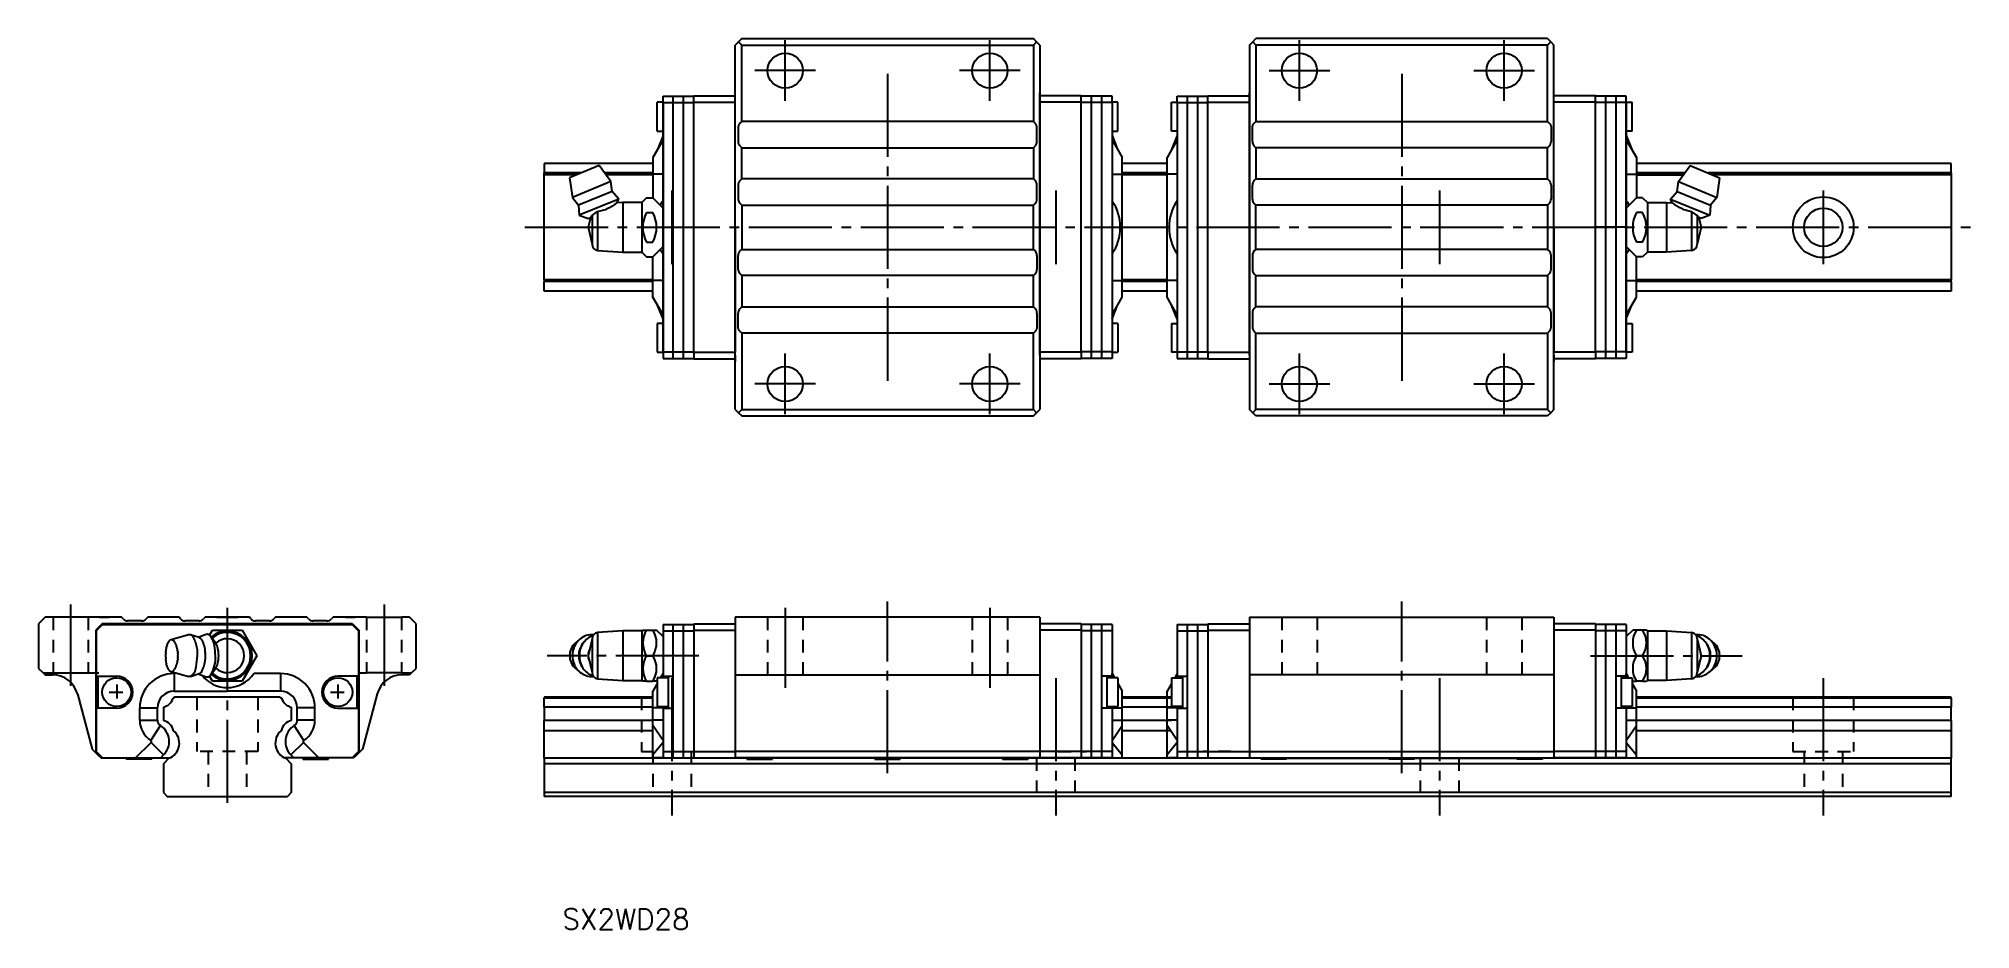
# Model space of a CAD drawing. Extents: x -26 to 276, y 1046 to 1185.
import ezdxf

# ---------------------------------------------------------------- set-up
doc = ezdxf.new("R2010")
doc.units = 0
doc.linetypes.add('CENTER', pattern=[17.5, 13, -1.5, 1.5, -1.5])
doc.linetypes.add('DASHED', pattern=[3.5, 2, -1.5])
doc.layers.get('0').update_dxf_attribs({"linetype": 'CONTINUOUS'})
doc.layers.add('CENTER', color=1, linetype='CENTER')
doc.styles.get("Standard").update_dxf_attribs({"font": 'txt.shx', "bigfont": '@extfont2.shx'})

msp = doc.modelspace()

# ---------------------------------------------------------------- texts
at = {"color": 7, "linetype": 'CONTINUOUS'}
msp.add_text('SX2WD28', height=3.2, dxfattribs=at).set_placement((55.63, 1046.04))

# ---------------------------------------------------------------- linework, layer by layer
at = {"color": 7, "linetype": 'CONTINUOUS'}
for p, q in [((83.16, 1184.84), (82.66, 1184.34)), ((82.66, 1127.34), (82.66, 1184.34)), ((83.66, 1185.34), (83.16, 1184.84)), ((83.66, 1184.34), (83.16, 1184.84)), ((83.66, 1185.34), (129.26, 1185.34)), ((83.66, 1172.39), (83.66, 1184.34)), ((83.66, 1184.34), (129.26, 1184.34)), ((129.76, 1184.84), (129.26, 1185.34)), ((129.76, 1184.84), (129.26, 1184.34)), ((129.26, 1184.34), (129.26, 1172.39)), ((130.26, 1184.34), (129.76, 1184.84)), ((130.26, 1184.34), (130.26, 1127.34)), ((163.06, 1184.34), (163.56, 1184.84)), ((163.06, 1184.34), (163.06, 1127.34)), ((163.56, 1184.84), (164.06, 1185.34)), ((163.56, 1184.84), (164.06, 1184.34)), ((209.66, 1185.34), (164.06, 1185.34)), ((164.06, 1184.34), (164.06, 1172.39)), ((209.66, 1184.34), (164.06, 1184.34)), ((209.66, 1185.34), (210.16, 1184.84)), ((209.66, 1184.34), (210.16, 1184.84)), ((209.66, 1172.39), (209.66, 1184.34)), ((210.16, 1184.84), (210.66, 1184.34)), ((210.66, 1127.34), (210.66, 1184.34)), ((70.46, 1170.89), (70.46, 1175.39)), ((71.36, 1175.39), (70.46, 1175.39)), ((71.36, 1176.34), (76.16, 1176.34)), ((71.36, 1175.34), (71.36, 1176.34)), ((71.36, 1175.34), (71.36, 1176.34)), ((71.36, 1176.34), (76.16, 1176.34)), ((71.36, 1155.84), (71.36, 1175.34)), ((71.36, 1175.34), (71.36, 1155.84)), ((71.36, 1175.34), (76.16, 1175.34)), ((71.36, 1175.34), (76.16, 1175.34)), ((72.96, 1135.34), (72.96, 1176.34)), ((74.56, 1135.34), (74.56, 1176.34)), ((76.16, 1176.39), (82.66, 1176.39)), ((76.16, 1175.39), (76.16, 1176.39)), ((76.16, 1136.29), (76.16, 1175.39)), ((76.16, 1175.39), (82.66, 1175.39)), ((82.66, 1175.84), (82.66, 1176.84)), ((82.66, 1175.39), (82.66, 1176.44)), ((82.66, 1135.84), (82.66, 1175.84)), ((82.66, 1155.84), (82.66, 1175.39)), ((82.66, 1155.84), (82.66, 1175.39)), ((130.26, 1175.84), (130.26, 1176.84)), ((130.26, 1176.44), (130.26, 1175.39)), ((136.76, 1176.39), (130.26, 1176.39)), ((130.26, 1135.84), (130.26, 1175.84)), ((136.76, 1175.39), (130.26, 1175.39)), ((130.26, 1155.84), (130.26, 1175.39)), ((130.26, 1175.39), (130.26, 1155.84)), ((136.76, 1175.39), (136.76, 1176.39)), ((141.56, 1176.34), (136.76, 1176.34)), ((136.76, 1136.29), (136.76, 1175.39)), ((141.56, 1175.34), (136.76, 1175.34)), ((138.36, 1135.34), (138.36, 1176.34)), ((139.96, 1135.34), (139.96, 1176.34)), ((141.56, 1175.34), (141.56, 1176.34)), ((142.46, 1175.39), (141.56, 1175.39)), ((141.56, 1175.34), (141.56, 1136.34)), ((142.46, 1170.89), (142.46, 1175.39)), ((150.86, 1170.89), (150.86, 1175.39)), ((150.86, 1175.39), (151.76, 1175.39)), ((151.76, 1175.34), (151.76, 1176.34)), ((151.76, 1176.34), (156.56, 1176.34)), ((151.76, 1175.34), (151.76, 1136.34)), ((151.76, 1175.34), (156.56, 1175.34)), ((153.36, 1135.34), (153.36, 1176.34)), ((154.96, 1135.34), (154.96, 1176.34)), ((156.56, 1176.39), (163.06, 1176.39)), ((156.56, 1175.39), (156.56, 1176.39)), ((156.56, 1136.29), (156.56, 1175.39)), ((156.56, 1175.39), (163.06, 1175.39)), ((163.06, 1175.84), (163.06, 1176.84)), ((163.06, 1176.44), (163.06, 1175.39)), ((163.06, 1135.84), (163.06, 1175.84)), ((163.06, 1155.84), (163.06, 1175.39)), ((163.06, 1175.39), (163.06, 1155.84)), ((210.66, 1175.84), (210.66, 1176.84)), ((210.66, 1175.39), (210.66, 1176.44)), ((217.16, 1176.39), (210.66, 1176.39)), ((210.66, 1135.84), (210.66, 1175.84)), ((217.16, 1175.39), (210.66, 1175.39)), ((210.66, 1155.84), (210.66, 1175.39)), ((210.66, 1155.84), (210.66, 1175.39)), ((217.16, 1175.39), (217.16, 1176.39)), ((221.96, 1176.34), (217.16, 1176.34)), ((221.96, 1176.34), (217.16, 1176.34)), ((217.16, 1136.29), (217.16, 1175.39)), ((221.96, 1175.34), (217.16, 1175.34)), ((221.96, 1175.34), (217.16, 1175.34)), ((218.76, 1135.34), (218.76, 1176.34)), ((220.36, 1135.34), (220.36, 1176.34)), ((221.96, 1175.34), (221.96, 1176.34)), ((221.96, 1175.34), (221.96, 1176.34)), ((221.96, 1175.39), (222.86, 1175.39)), ((221.96, 1155.84), (221.96, 1175.34)), ((221.96, 1175.34), (221.96, 1155.84)), ((222.86, 1170.89), (222.86, 1175.39)), ((83.2, 1171.86), (83.18, 1171.81)), ((83.23, 1171.9), (83.2, 1171.86)), ((83.25, 1171.94), (83.23, 1171.9)), ((83.28, 1171.99), (83.25, 1171.94)), ((83.3, 1172.03), (83.28, 1171.99)), ((83.34, 1172.06), (83.3, 1172.03)), ((83.37, 1172.1), (83.34, 1172.06)), ((83.4, 1172.14), (83.37, 1172.1)), ((83.66, 1172.39), (83.4, 1172.14)), ((129.26, 1172.39), (83.66, 1172.39)), ((129.52, 1172.14), (129.26, 1172.39)), ((129.55, 1172.1), (129.52, 1172.14)), ((129.58, 1172.06), (129.55, 1172.1)), ((129.61, 1172.03), (129.58, 1172.06)), ((129.64, 1171.99), (129.61, 1172.03)), ((129.67, 1171.94), (129.64, 1171.99)), ((129.69, 1171.9), (129.67, 1171.94)), ((129.71, 1171.86), (129.69, 1171.9)), ((129.73, 1171.81), (129.71, 1171.86)), ((163.58, 1171.81), (163.6, 1171.86)), ((163.6, 1171.86), (163.63, 1171.9)), ((163.63, 1171.9), (163.65, 1171.94)), ((163.65, 1171.94), (163.68, 1171.99)), ((163.68, 1171.99), (163.7, 1172.03)), ((163.7, 1172.03), (163.74, 1172.06)), ((163.74, 1172.06), (163.77, 1172.1)), ((163.77, 1172.1), (163.8, 1172.14)), ((163.8, 1172.14), (164.06, 1172.39)), ((164.06, 1172.39), (209.66, 1172.39)), ((209.66, 1172.39), (209.92, 1172.14)), ((209.92, 1172.14), (209.95, 1172.1)), ((209.95, 1172.1), (209.98, 1172.06)), ((209.98, 1172.06), (210.01, 1172.03)), ((210.01, 1172.03), (210.04, 1171.99)), ((210.04, 1171.99), (210.07, 1171.94)), ((210.07, 1171.94), (210.09, 1171.9)), ((210.09, 1171.9), (210.11, 1171.86)), ((210.11, 1171.86), (210.13, 1171.81)), ((71.36, 1169.54), (69.76, 1166.77)), ((71.36, 1169.54), (69.76, 1166.77)), ((70.46, 1170.89), (71.36, 1170.89)), ((71.36, 1170.18), (70.48, 1168.02)), ((71.36, 1170.18), (70.48, 1168.02)), ((83.12, 1171.58), (83.11, 1171.53)), ((83.11, 1171.53), (83.11, 1171.48)), ((83.11, 1171.48), (83.11, 1171.43)), ((83.11, 1171.43), (83.11, 1169.26)), ((83.13, 1171.62), (83.12, 1171.58)), ((83.14, 1171.67), (83.13, 1171.62)), ((83.15, 1171.72), (83.14, 1171.67)), ((83.17, 1171.77), (83.15, 1171.72)), ((83.18, 1171.81), (83.17, 1171.77)), ((129.75, 1171.77), (129.73, 1171.81)), ((129.76, 1171.72), (129.75, 1171.77)), ((129.78, 1171.67), (129.76, 1171.72)), ((129.79, 1171.62), (129.78, 1171.67)), ((129.8, 1171.58), (129.79, 1171.62)), ((129.8, 1171.53), (129.8, 1171.58)), ((129.81, 1171.48), (129.8, 1171.53)), ((129.81, 1171.43), (129.81, 1171.48)), ((129.81, 1169.26), (129.81, 1171.43)), ((141.56, 1170.89), (142.46, 1170.89)), ((141.56, 1170.18), (142.44, 1168.02)), ((141.56, 1169.54), (143.16, 1166.77)), ((151.76, 1169.54), (150.16, 1166.77)), ((151.76, 1170.89), (150.86, 1170.89)), ((151.76, 1170.18), (150.88, 1168.02)), ((163.51, 1171.53), (163.52, 1171.58)), ((163.51, 1171.48), (163.51, 1171.53)), ((163.51, 1171.43), (163.51, 1171.48)), ((163.51, 1169.26), (163.51, 1171.43)), ((163.52, 1171.58), (163.53, 1171.62)), ((163.53, 1171.62), (163.54, 1171.67)), ((163.54, 1171.67), (163.55, 1171.72)), ((163.55, 1171.72), (163.57, 1171.77)), ((163.57, 1171.77), (163.58, 1171.81)), ((210.13, 1171.81), (210.15, 1171.77)), ((210.15, 1171.77), (210.16, 1171.72)), ((210.16, 1171.72), (210.18, 1171.67)), ((210.18, 1171.67), (210.19, 1171.62)), ((210.19, 1171.62), (210.2, 1171.58)), ((210.2, 1171.58), (210.2, 1171.53)), ((210.2, 1171.53), (210.21, 1171.48)), ((210.21, 1171.48), (210.21, 1171.43)), ((210.21, 1171.43), (210.21, 1169.26)), ((222.86, 1170.89), (221.96, 1170.89)), ((221.96, 1170.18), (222.84, 1168.02)), ((221.96, 1170.18), (222.84, 1168.02)), ((221.96, 1169.54), (223.56, 1166.77)), ((221.96, 1169.54), (223.56, 1166.77)), ((69.76, 1165.84), (52.76, 1165.84)), ((52.76, 1165.84), (52.76, 1164.33)), ((69.76, 1166.77), (69.76, 1160.44)), ((83.4, 1168.55), (83.66, 1168.29)), ((83.66, 1168.29), (129.26, 1168.29)), ((83.66, 1163.39), (83.66, 1168.29)), ((129.26, 1168.29), (129.52, 1168.55)), ((129.26, 1168.29), (129.26, 1163.39)), ((143.16, 1144.91), (143.16, 1166.77)), ((150.16, 1165.84), (143.16, 1165.84)), ((150.16, 1144.91), (150.16, 1166.77)), ((164.06, 1168.29), (163.8, 1168.55)), ((164.06, 1168.29), (164.06, 1163.39)), ((209.66, 1168.29), (164.06, 1168.29)), ((209.92, 1168.55), (209.66, 1168.29)), ((209.66, 1163.39), (209.66, 1168.29)), ((223.56, 1166.77), (223.56, 1160.44)), ((272.76, 1165.84), (223.56, 1165.84)), ((272.76, 1164.33), (272.76, 1165.84)), ((52.76, 1164.04), (52.76, 1164.33)), ((58.58, 1164.33), (52.76, 1164.33)), ((52.76, 1147.64), (52.76, 1164.04)), ((57.89, 1164.04), (52.76, 1164.04)), ((61.37, 1165.49), (56.75, 1163.57)), ((56.75, 1163.57), (57.2, 1160.51)), ((63.22, 1163), (57.2, 1160.51)), ((63.22, 1163), (61.37, 1165.49)), ((68.58, 1164.33), (62.23, 1164.33)), ((69.76, 1164.33), (62.23, 1164.33)), ((67.89, 1164.04), (62.45, 1164.04)), ((69.76, 1164.04), (62.45, 1164.04)), ((63.4, 1161.46), (63.22, 1163)), ((71.36, 1164.17), (69.76, 1164.17)), ((71.36, 1164.17), (69.76, 1164.17)), ((83.66, 1163.39), (83.4, 1163.14)), ((129.26, 1163.39), (83.66, 1163.39)), ((129.52, 1163.14), (129.26, 1163.39)), ((141.56, 1164.17), (143.16, 1164.17)), ((150.16, 1164.33), (143.16, 1164.33)), ((150.16, 1164.04), (143.16, 1164.04)), ((151.76, 1164.17), (150.16, 1164.17)), ((163.8, 1163.14), (164.06, 1163.39)), ((164.06, 1163.39), (209.66, 1163.39)), ((209.66, 1163.39), (209.92, 1163.14)), ((221.96, 1164.17), (223.56, 1164.17)), ((221.96, 1164.17), (223.56, 1164.17)), ((223.56, 1164.33), (231.08, 1164.33)), ((231.08, 1164.33), (223.56, 1164.33)), ((223.56, 1164.04), (230.87, 1164.04)), ((230.87, 1164.04), (223.56, 1164.04)), ((229.91, 1161.46), (230.1, 1163)), ((230.1, 1163), (231.95, 1165.49)), ((230.1, 1163), (236.12, 1160.51)), ((231.95, 1165.49), (236.56, 1163.57)), ((272.76, 1164.33), (234.74, 1164.33)), ((272.76, 1164.04), (235.42, 1164.04)), ((236.56, 1163.57), (236.12, 1160.51)), ((272.76, 1164.33), (272.76, 1164.04)), ((272.76, 1164.04), (272.76, 1147.64)), ((57.2, 1160.51), (58.16, 1159.29)), ((63.4, 1161.46), (58.16, 1159.29)), ((64.44, 1160.26), (58.27, 1157.71)), ((64.44, 1160.26), (63.4, 1161.46)), ((64.16, 1159.67), (64.44, 1160.26)), ((68.8, 1160.46), (68.06, 1159.72)), ((68.8, 1160.46), (69.74, 1160.46)), ((71.36, 1158.84), (69.74, 1160.46)), ((83.11, 1162.43), (83.11, 1160.26)), ((129.81, 1160.26), (129.81, 1162.43)), ((163.51, 1160.26), (163.51, 1162.43)), ((210.21, 1162.43), (210.21, 1160.26)), ((221.96, 1158.84), (223.58, 1160.46)), ((224.51, 1160.46), (223.58, 1160.46)), ((224.51, 1160.46), (225.26, 1159.72)), ((228.87, 1160.26), (229.91, 1161.46)), ((228.87, 1160.26), (235.04, 1157.71)), ((229.15, 1159.67), (228.87, 1160.26)), ((229.91, 1161.46), (235.15, 1159.29)), ((236.12, 1160.51), (235.15, 1159.29)), ((58.16, 1159.29), (58.27, 1157.71)), ((58.27, 1157.71), (59.66, 1157.2)), ((59.66, 1157.2), (60.14, 1157.4)), ((60, 1157.34), (59.66, 1155.84)), ((60.14, 1157.4), (60.26, 1157.66)), ((60.26, 1157.66), (61.14, 1158.29)), ((60.26, 1157.66), (60.26, 1153.19)), ((61.14, 1158.29), (61.14, 1152.2)), ((65.06, 1159.72), (64.16, 1159.67)), ((64.16, 1159.67), (64.16, 1159.67)), ((64.16, 1159.67), (64.16, 1159.67)), ((65.06, 1159.72), (65.06, 1151.97)), ((68.06, 1159.72), (65.06, 1159.72)), ((68.06, 1159.72), (68.06, 1151.97)), ((68.8, 1158.15), (69.74, 1158.15)), ((83.4, 1159.55), (83.66, 1159.29)), ((83.66, 1159.29), (129.26, 1159.29)), ((83.66, 1159.29), (83.66, 1152.39)), ((83.66, 1157.49), (83.66, 1154.19)), ((129.26, 1159.29), (129.52, 1159.55)), ((129.26, 1152.39), (129.26, 1159.29)), ((129.26, 1154.19), (129.26, 1157.49)), ((164.06, 1159.29), (163.8, 1159.55)), ((209.66, 1159.29), (164.06, 1159.29)), ((164.06, 1152.39), (164.06, 1159.29)), ((164.06, 1154.19), (164.06, 1157.49)), ((209.92, 1159.55), (209.66, 1159.29)), ((209.66, 1159.29), (209.66, 1152.39)), ((209.66, 1157.49), (209.66, 1154.19)), ((224.51, 1158.15), (223.58, 1158.15)), ((225.26, 1159.72), (225.26, 1151.97)), ((225.26, 1159.72), (228.26, 1159.72)), ((228.26, 1159.72), (228.26, 1151.97)), ((228.26, 1159.72), (229.15, 1159.67)), ((229.15, 1159.67), (229.15, 1159.67)), ((229.15, 1159.67), (229.15, 1159.67)), ((232.18, 1158.29), (232.18, 1152.2)), ((233.06, 1157.66), (232.18, 1158.29)), ((233.06, 1157.66), (233.06, 1153.19)), ((233.18, 1157.4), (233.06, 1157.66)), ((233.66, 1157.2), (233.18, 1157.4)), ((233.32, 1157.34), (233.66, 1155.84)), ((235.04, 1157.71), (233.66, 1157.2)), ((235.15, 1159.29), (235.04, 1157.71)), ((59.66, 1155.84), (60.26, 1153.19)), ((71.36, 1136.34), (71.36, 1155.84)), ((71.36, 1155.84), (71.36, 1136.34)), ((71.36, 1155.84), (71.36, 1136.34)), ((71.36, 1155.84), (76.16, 1155.84)), ((82.66, 1155.84), (82.66, 1136.29)), ((82.66, 1136.29), (82.66, 1155.84)), ((130.26, 1155.84), (130.26, 1136.29)), ((130.26, 1155.84), (130.26, 1136.29)), ((143.16, 1155.84), (142.83, 1155.84)), ((150.16, 1155.84), (150.49, 1155.84)), ((163.06, 1155.84), (163.06, 1136.29)), ((163.06, 1155.84), (163.06, 1136.29)), ((210.66, 1155.84), (210.66, 1136.29)), ((210.66, 1136.29), (210.66, 1155.84)), ((221.96, 1155.84), (217.16, 1155.84)), ((221.96, 1136.34), (221.96, 1155.84)), ((221.96, 1155.84), (221.96, 1136.34)), ((221.96, 1155.84), (221.96, 1136.34)), ((233.66, 1155.84), (233.06, 1153.19)), ((61.14, 1152.2), (65.06, 1151.97)), ((65.06, 1151.97), (68.06, 1151.97)), ((68.06, 1151.97), (68.8, 1151.23)), ((68.8, 1153.53), (69.74, 1153.53)), ((68.8, 1151.23), (69.74, 1151.23)), ((69.74, 1151.23), (71.36, 1152.84)), ((69.76, 1144.91), (69.76, 1151.24)), ((83.11, 1149.26), (83.11, 1151.43)), ((83.4, 1152.14), (83.66, 1152.39)), ((83.66, 1152.39), (129.26, 1152.39)), ((129.26, 1152.39), (129.52, 1152.14)), ((129.81, 1151.43), (129.81, 1149.26)), ((163.51, 1151.43), (163.51, 1149.26)), ((164.06, 1152.39), (163.8, 1152.14)), ((209.66, 1152.39), (164.06, 1152.39)), ((209.92, 1152.14), (209.66, 1152.39)), ((210.21, 1149.26), (210.21, 1151.43)), ((223.58, 1151.23), (221.96, 1152.84)), ((223.56, 1144.91), (223.56, 1151.24)), ((224.51, 1153.53), (223.58, 1153.53)), ((224.51, 1151.23), (223.58, 1151.23)), ((225.26, 1151.97), (224.51, 1151.23)), ((228.26, 1151.97), (225.26, 1151.97)), ((232.18, 1152.2), (228.26, 1151.97)), ((83.66, 1148.29), (83.4, 1148.55)), ((129.26, 1148.29), (83.66, 1148.29)), ((83.66, 1148.29), (83.66, 1143.39)), ((129.52, 1148.55), (129.26, 1148.29)), ((129.26, 1143.39), (129.26, 1148.29)), ((163.8, 1148.55), (164.06, 1148.29)), ((164.06, 1148.29), (209.66, 1148.29)), ((164.06, 1143.39), (164.06, 1148.29)), ((209.66, 1148.29), (209.92, 1148.55)), ((209.66, 1148.29), (209.66, 1143.39)), ((69.76, 1147.64), (52.76, 1147.64)), ((52.76, 1147.64), (52.76, 1147.36)), ((69.76, 1147.36), (52.76, 1147.36)), ((52.76, 1145.84), (52.76, 1147.36)), ((69.76, 1145.84), (52.76, 1145.84)), ((71.36, 1147.51), (69.76, 1147.51)), ((71.36, 1147.51), (69.76, 1147.51)), ((71.36, 1147.51), (69.76, 1147.51)), ((71.36, 1142.14), (69.76, 1144.91)), ((71.36, 1142.14), (69.76, 1144.91)), ((71.36, 1142.14), (69.76, 1144.91)), ((141.56, 1147.51), (143.16, 1147.51)), ((141.56, 1142.14), (143.16, 1144.91)), ((150.16, 1147.64), (143.16, 1147.64)), ((150.16, 1147.36), (143.16, 1147.36)), ((150.16, 1145.84), (143.16, 1145.84)), ((151.76, 1147.51), (150.16, 1147.51)), ((151.76, 1142.14), (150.16, 1144.91)), ((221.96, 1147.51), (223.56, 1147.51)), ((221.96, 1147.51), (223.56, 1147.51)), ((221.96, 1147.51), (223.56, 1147.51)), ((221.96, 1142.14), (223.56, 1144.91)), ((221.96, 1142.14), (223.56, 1144.91)), ((221.96, 1142.14), (223.56, 1144.91)), ((272.76, 1147.64), (223.56, 1147.64)), ((272.76, 1147.36), (223.56, 1147.36)), ((272.76, 1145.84), (223.56, 1145.84)), ((272.76, 1147.36), (272.76, 1147.64)), ((272.76, 1147.36), (272.76, 1145.84)), ((71.36, 1141.51), (70.48, 1143.67)), ((71.36, 1141.51), (70.48, 1143.67)), ((71.36, 1141.51), (70.48, 1143.67)), ((83.11, 1140.26), (83.11, 1142.43)), ((83.4, 1143.14), (83.66, 1143.39)), ((83.66, 1143.39), (129.26, 1143.39)), ((129.26, 1143.39), (129.52, 1143.14)), ((129.81, 1142.43), (129.81, 1140.26)), ((141.56, 1141.51), (142.44, 1143.67)), ((151.76, 1141.51), (150.88, 1143.67)), ((163.51, 1142.43), (163.51, 1140.26)), ((164.06, 1143.39), (163.8, 1143.14)), ((209.66, 1143.39), (164.06, 1143.39)), ((209.92, 1143.14), (209.66, 1143.39)), ((210.21, 1140.26), (210.21, 1142.43)), ((221.96, 1141.51), (222.84, 1143.67)), ((221.96, 1141.51), (222.84, 1143.67)), ((221.96, 1141.51), (222.84, 1143.67)), ((71.36, 1140.79), (70.46, 1140.79)), ((70.46, 1140.79), (70.46, 1136.29)), ((83.11, 1140.21), (83.11, 1140.26)), ((83.11, 1140.16), (83.11, 1140.21)), ((83.12, 1140.11), (83.11, 1140.16)), ((83.13, 1140.06), (83.12, 1140.11)), ((83.14, 1140.02), (83.13, 1140.06)), ((83.15, 1139.97), (83.14, 1140.02)), ((83.17, 1139.92), (83.15, 1139.97)), ((83.18, 1139.88), (83.17, 1139.92)), ((83.2, 1139.83), (83.18, 1139.88)), ((83.23, 1139.79), (83.2, 1139.83)), ((83.25, 1139.74), (83.23, 1139.79)), ((83.28, 1139.7), (83.25, 1139.74)), ((83.3, 1139.66), (83.28, 1139.7)), ((83.34, 1139.62), (83.3, 1139.66)), ((83.37, 1139.59), (83.34, 1139.62)), ((83.4, 1139.55), (83.37, 1139.59)), ((83.66, 1139.29), (83.4, 1139.55)), ((129.26, 1139.29), (83.66, 1139.29)), ((83.66, 1139.29), (83.66, 1127.34)), ((129.52, 1139.55), (129.26, 1139.29)), ((129.26, 1127.34), (129.26, 1139.29)), ((129.55, 1139.59), (129.52, 1139.55)), ((129.58, 1139.62), (129.55, 1139.59)), ((129.61, 1139.66), (129.58, 1139.62)), ((129.64, 1139.7), (129.61, 1139.66)), ((129.67, 1139.74), (129.64, 1139.7)), ((129.69, 1139.79), (129.67, 1139.74)), ((129.71, 1139.83), (129.69, 1139.79)), ((129.73, 1139.88), (129.71, 1139.83)), ((129.75, 1139.92), (129.73, 1139.88)), ((129.76, 1139.97), (129.75, 1139.92)), ((129.78, 1140.02), (129.76, 1139.97)), ((129.79, 1140.06), (129.78, 1140.02)), ((129.8, 1140.11), (129.79, 1140.06)), ((129.81, 1140.21), (129.8, 1140.16)), ((129.8, 1140.16), (129.8, 1140.11)), ((129.81, 1140.26), (129.81, 1140.21)), ((142.46, 1140.79), (141.56, 1140.79)), ((142.46, 1140.79), (142.46, 1136.29)), ((150.86, 1140.79), (151.76, 1140.79)), ((150.86, 1140.79), (150.86, 1136.29)), ((163.51, 1140.26), (163.51, 1140.21)), ((163.51, 1140.21), (163.51, 1140.16)), ((163.51, 1140.16), (163.52, 1140.11)), ((163.52, 1140.11), (163.53, 1140.06)), ((163.53, 1140.06), (163.54, 1140.02)), ((163.54, 1140.02), (163.55, 1139.97)), ((163.55, 1139.97), (163.57, 1139.92)), ((163.57, 1139.92), (163.58, 1139.88)), ((163.58, 1139.88), (163.6, 1139.83)), ((163.6, 1139.83), (163.63, 1139.79)), ((163.63, 1139.79), (163.65, 1139.74)), ((163.65, 1139.74), (163.68, 1139.7)), ((163.68, 1139.7), (163.7, 1139.66)), ((163.7, 1139.66), (163.74, 1139.62)), ((163.74, 1139.62), (163.77, 1139.59)), ((163.77, 1139.59), (163.8, 1139.55)), ((163.8, 1139.55), (164.06, 1139.29)), ((164.06, 1139.29), (209.66, 1139.29)), ((164.06, 1127.34), (164.06, 1139.29)), ((209.66, 1139.29), (209.92, 1139.55)), ((209.66, 1139.29), (209.66, 1127.34)), ((209.92, 1139.55), (209.95, 1139.59)), ((209.95, 1139.59), (209.98, 1139.62)), ((209.98, 1139.62), (210.01, 1139.66)), ((210.01, 1139.66), (210.04, 1139.7)), ((210.04, 1139.7), (210.07, 1139.74)), ((210.07, 1139.74), (210.09, 1139.79)), ((210.09, 1139.79), (210.11, 1139.83)), ((210.11, 1139.83), (210.13, 1139.88)), ((210.13, 1139.88), (210.15, 1139.92)), ((210.15, 1139.92), (210.16, 1139.97)), ((210.16, 1139.97), (210.18, 1140.02)), ((210.18, 1140.02), (210.19, 1140.06)), ((210.19, 1140.06), (210.2, 1140.11)), ((210.2, 1140.16), (210.21, 1140.21)), ((210.2, 1140.11), (210.2, 1140.16)), ((210.21, 1140.21), (210.21, 1140.26)), ((221.96, 1140.79), (222.86, 1140.79)), ((222.86, 1140.79), (222.86, 1136.29)), ((70.46, 1136.29), (71.36, 1136.29)), ((71.36, 1136.34), (71.36, 1135.34)), ((71.36, 1136.34), (71.36, 1135.34)), ((71.36, 1136.34), (71.36, 1135.34)), ((71.36, 1136.34), (76.16, 1136.34)), ((71.36, 1136.34), (76.16, 1136.34)), ((71.36, 1136.34), (76.16, 1136.34)), ((76.16, 1136.29), (82.66, 1136.29)), ((76.16, 1136.29), (76.16, 1135.29)), ((82.66, 1135.24), (82.66, 1136.29)), ((82.66, 1135.84), (82.66, 1134.84)), ((136.76, 1136.29), (130.26, 1136.29)), ((130.26, 1136.29), (130.26, 1135.24)), ((130.26, 1135.84), (130.26, 1134.84)), ((141.56, 1136.34), (136.76, 1136.34)), ((136.76, 1136.29), (136.76, 1135.29)), ((141.56, 1136.34), (141.56, 1135.34)), ((141.56, 1136.29), (142.46, 1136.29)), ((151.76, 1136.29), (150.86, 1136.29)), ((151.76, 1136.34), (151.76, 1135.34)), ((151.76, 1136.34), (156.56, 1136.34)), ((156.56, 1136.29), (156.56, 1135.29)), ((156.56, 1136.29), (163.06, 1136.29)), ((163.06, 1136.29), (163.06, 1135.24)), ((163.06, 1135.84), (163.06, 1134.84)), ((217.16, 1136.29), (210.66, 1136.29)), ((210.66, 1135.24), (210.66, 1136.29)), ((210.66, 1135.84), (210.66, 1134.84)), ((221.96, 1136.34), (217.16, 1136.34)), ((221.96, 1136.34), (217.16, 1136.34)), ((221.96, 1136.34), (217.16, 1136.34)), ((217.16, 1136.29), (217.16, 1135.29)), ((221.96, 1136.34), (221.96, 1135.34)), ((221.96, 1136.34), (221.96, 1135.34)), ((221.96, 1136.34), (221.96, 1135.34)), ((222.86, 1136.29), (221.96, 1136.29)), ((71.36, 1135.34), (76.16, 1135.34)), ((71.36, 1135.34), (76.16, 1135.34)), ((71.36, 1135.34), (76.16, 1135.34)), ((76.16, 1135.29), (82.66, 1135.29)), ((136.76, 1135.29), (130.26, 1135.29)), ((141.56, 1135.34), (136.76, 1135.34)), ((151.76, 1135.34), (156.56, 1135.34)), ((156.56, 1135.29), (163.06, 1135.29)), ((217.16, 1135.29), (210.66, 1135.29)), ((221.96, 1135.34), (217.16, 1135.34)), ((221.96, 1135.34), (217.16, 1135.34)), ((221.96, 1135.34), (217.16, 1135.34)), ((82.66, 1127.34), (83.16, 1126.84)), ((83.66, 1127.34), (83.16, 1126.84)), ((83.16, 1126.84), (83.66, 1126.34)), ((83.66, 1127.34), (129.26, 1127.34)), ((129.76, 1126.84), (129.26, 1127.34)), ((129.26, 1126.34), (129.76, 1126.84)), ((129.76, 1126.84), (130.26, 1127.34)), ((163.56, 1126.84), (163.06, 1127.34)), ((163.56, 1126.84), (164.06, 1127.34)), ((164.06, 1126.34), (163.56, 1126.84)), ((209.66, 1127.34), (164.06, 1127.34)), ((209.66, 1127.34), (210.16, 1126.84)), ((210.16, 1126.84), (209.66, 1126.34)), ((210.66, 1127.34), (210.16, 1126.84)), ((83.66, 1126.34), (129.26, 1126.34)), ((209.66, 1126.34), (164.06, 1126.34)), ((-25.26, 1094.84), (-26.26, 1093.84)), ((-26.26, 1093.84), (-26.26, 1086.84)), ((-24.01, 1094.84), (-25.26, 1094.84)), ((-18.51, 1094.84), (-24.01, 1094.84)), ((-13.31, 1094.84), (-18.51, 1094.84)), ((-16.31, 1093.84), (-17.31, 1092.84)), ((-16.26, 1093.74), (-17.26, 1092.74)), ((-16.26, 1093.74), (-17.26, 1092.74)), ((-16.76, 1094.84), (-15.26, 1094.84)), ((22.79, 1093.84), (-16.31, 1093.84)), ((-16.26, 1093.74), (3.24, 1093.74)), ((3.24, 1093.74), (-16.26, 1093.74)), ((-13.06, 1094.59), (-13.31, 1094.84)), ((-10.18, 1094.29), (-12.35, 1094.29)), ((-9.21, 1094.84), (-9.47, 1094.59)), ((-4.31, 1094.84), (-9.21, 1094.84)), ((-4.06, 1094.59), (-4.31, 1094.84)), ((-1.18, 1094.29), (-3.35, 1094.29)), ((-0.21, 1094.84), (-0.47, 1094.59)), ((6.69, 1094.84), (-0.21, 1094.84)), ((4.89, 1094.84), (1.59, 1094.84)), ((1.59, 1094.84), (4.89, 1094.84)), ((3.24, 1093.74), (22.74, 1093.74)), ((3.24, 1093.74), (22.74, 1093.74)), ((22.74, 1093.74), (3.24, 1093.74)), ((6.94, 1094.59), (6.69, 1094.84)), ((9.82, 1094.29), (7.65, 1094.29)), ((10.79, 1094.84), (10.53, 1094.59)), ((15.69, 1094.84), (10.79, 1094.84)), ((15.94, 1094.59), (15.69, 1094.84)), ((18.82, 1094.29), (16.65, 1094.29)), ((19.79, 1094.84), (19.53, 1094.59)), ((24.99, 1094.84), (19.79, 1094.84)), ((21.74, 1094.84), (23.24, 1094.84)), ((22.74, 1093.74), (23.74, 1092.74)), ((22.74, 1093.74), (23.74, 1092.74)), ((22.74, 1093.74), (23.74, 1092.74)), ((22.79, 1093.84), (23.79, 1092.84)), ((24.99, 1094.84), (30.49, 1094.84)), ((31.74, 1094.84), (30.49, 1094.84)), ((32.74, 1093.84), (31.74, 1094.84)), ((32.74, 1086.84), (32.74, 1093.84)), ((71.36, 1093.74), (71.36, 1092.74)), ((71.36, 1093.74), (76.16, 1093.74)), ((71.36, 1093.74), (71.36, 1092.74)), ((71.36, 1093.74), (76.16, 1093.74)), ((71.36, 1093.74), (71.36, 1092.74)), ((71.36, 1093.74), (76.16, 1093.74)), ((72.96, 1072.84), (72.96, 1093.74)), ((74.56, 1072.84), (74.56, 1093.74)), ((76.16, 1093.84), (82.66, 1093.84)), ((76.16, 1093.84), (76.16, 1092.84)), ((130.26, 1094.84), (82.66, 1094.84)), ((82.66, 1094.84), (82.66, 1093.84)), ((82.66, 1093.84), (82.66, 1087.34)), ((130.26, 1094.84), (130.26, 1093.84)), ((136.76, 1093.84), (130.26, 1093.84)), ((130.26, 1093.84), (130.26, 1087.34)), ((136.76, 1093.84), (136.76, 1092.84)), ((141.56, 1093.74), (136.76, 1093.74)), ((138.36, 1072.84), (138.36, 1093.74)), ((139.96, 1072.84), (139.96, 1093.74)), ((141.56, 1093.74), (141.56, 1092.74)), ((151.76, 1093.74), (151.76, 1092.74)), ((151.76, 1093.74), (156.56, 1093.74)), ((153.36, 1072.84), (153.36, 1093.74)), ((154.96, 1072.84), (154.96, 1093.74)), ((156.56, 1093.84), (163.06, 1093.84)), ((156.56, 1093.84), (156.56, 1092.84)), ((163.06, 1094.84), (210.66, 1094.84)), ((163.06, 1094.84), (163.06, 1093.84)), ((163.06, 1093.84), (163.06, 1087.34)), ((210.66, 1094.84), (210.66, 1093.84)), ((217.16, 1093.84), (210.66, 1093.84)), ((210.66, 1093.84), (210.66, 1087.34)), ((217.16, 1093.84), (217.16, 1092.84)), ((221.96, 1093.74), (217.16, 1093.74)), ((221.96, 1093.74), (217.16, 1093.74)), ((221.96, 1093.74), (217.16, 1093.74)), ((218.76, 1072.84), (218.76, 1093.74)), ((220.36, 1072.84), (220.36, 1093.74)), ((221.96, 1093.74), (221.96, 1092.74)), ((221.96, 1093.74), (221.96, 1092.74)), ((221.96, 1093.74), (221.96, 1092.74)), ((-17.31, 1092.84), (-17.31, 1073.84)), ((-17.26, 1092.74), (-17.26, 1085.64)), ((-17.26, 1092.74), (-17.26, 1085.64)), ((-2.81, 1092.09), (-5.55, 1091.33)), ((-2.53, 1092.08), (-2.81, 1092.09)), ((-1.16, 1091.66), (-2.53, 1092.08)), ((-0.08, 1092.15), (-1.3, 1091.7)), ((0.46, 1092.04), (0.93, 1092.84)), ((1.1, 1091.27), (0.67, 1091.82)), ((0.93, 1092.84), (5.55, 1092.84)), ((1.42, 1090.78), (1.1, 1091.27)), ((1.68, 1090.28), (1.42, 1090.78)), ((5.55, 1092.84), (7.86, 1088.84)), ((23.74, 1092.74), (23.74, 1085.64)), ((23.74, 1092.74), (23.74, 1085.64)), ((23.74, 1092.74), (23.74, 1085.64)), ((23.79, 1092.84), (23.79, 1073.84)), ((58.37, 1091.42), (57.65, 1090.82)), ((60.26, 1091.49), (59.66, 1088.84)), ((60.26, 1091.49), (60.26, 1086.19)), ((65.06, 1092.72), (61.14, 1092.49)), ((61.14, 1092.49), (61.14, 1085.2)), ((68.06, 1092.72), (65.06, 1092.72)), ((65.06, 1092.72), (65.06, 1084.97)), ((68.18, 1092.84), (68.06, 1092.72)), ((68.06, 1092.72), (68.06, 1084.97)), ((68.18, 1092.84), (68.8, 1092.84)), ((68.8, 1092.84), (69.74, 1092.84)), ((69.74, 1092.84), (70.36, 1092.84)), ((71.36, 1091.84), (70.36, 1092.84)), ((71.36, 1092.74), (76.16, 1092.74)), ((71.36, 1092.74), (71.36, 1085.64)), ((71.36, 1092.74), (71.36, 1085.64)), ((71.36, 1092.74), (76.16, 1092.74)), ((71.36, 1092.74), (71.36, 1085.64)), ((71.36, 1092.74), (76.16, 1092.74)), ((76.16, 1092.84), (82.66, 1092.84)), ((76.16, 1092.84), (76.16, 1073.84)), ((136.76, 1092.84), (130.26, 1092.84)), ((136.76, 1092.84), (136.76, 1073.84)), ((141.56, 1092.74), (136.76, 1092.74)), ((141.56, 1092.74), (141.56, 1085.64)), ((151.76, 1092.74), (151.76, 1085.64)), ((151.76, 1092.74), (156.56, 1092.74)), ((156.56, 1092.84), (156.56, 1073.84)), ((156.56, 1092.84), (163.06, 1092.84)), ((217.16, 1092.84), (210.66, 1092.84)), ((217.16, 1092.84), (217.16, 1073.84)), ((221.96, 1092.74), (217.16, 1092.74)), ((221.96, 1092.74), (217.16, 1092.74)), ((221.96, 1092.74), (217.16, 1092.74)), ((221.96, 1091.84), (222.96, 1092.84)), ((221.96, 1092.74), (221.96, 1085.64)), ((221.96, 1092.74), (221.96, 1085.64)), ((221.96, 1092.74), (221.96, 1085.64)), ((223.58, 1092.84), (222.96, 1092.84)), ((224.51, 1092.84), (223.58, 1092.84)), ((225.13, 1092.84), (224.51, 1092.84)), ((225.13, 1092.84), (225.26, 1092.72)), ((225.26, 1092.72), (228.26, 1092.72)), ((225.26, 1092.72), (225.26, 1084.97)), ((228.26, 1092.72), (232.18, 1092.49)), ((228.26, 1092.72), (228.26, 1084.97)), ((232.18, 1092.49), (232.18, 1085.2)), ((233.06, 1091.49), (233.66, 1088.84)), ((233.06, 1091.49), (233.06, 1086.19)), ((234.95, 1091.42), (235.67, 1090.82)), ((1.42, 1086.91), (1.68, 1087.41)), ((7.86, 1088.84), (5.55, 1084.84)), ((59.66, 1088.84), (60.26, 1086.19)), ((68.8, 1088.84), (69.74, 1088.84)), ((82.66, 1087.34), (82.66, 1073.84)), ((130.26, 1087.34), (130.26, 1073.84)), ((163.06, 1087.34), (163.06, 1073.84)), ((210.66, 1087.34), (210.66, 1073.84)), ((224.51, 1088.84), (223.58, 1088.84)), ((233.66, 1088.84), (233.06, 1086.19)), ((-26.26, 1086.84), (-25.56, 1086.14)), ((-25.56, 1086.14), (-25.26, 1085.84)), ((-25.56, 1086.14), (-24.01, 1086.14)), ((-25.26, 1085.84), (-24.07, 1085.84)), ((-24.01, 1086.14), (-18.51, 1086.14)), ((-18.51, 1086.14), (-16.86, 1086.14)), ((-17.26, 1085.64), (-14.06, 1085.64)), ((-17.26, 1085.64), (-14.06, 1085.64)), ((-17.01, 1085.64), (-17.01, 1080.64)), ((-17.01, 1085.64), (-17.01, 1080.64)), ((-14.06, 1084.34), (-14.06, 1082.14)), ((-5.55, 1086.36), (-2.81, 1085.6)), ((-5.09, 1086.04), (-5.09, 1083.27)), ((-5.09, 1086.04), (-5.09, 1083.27)), ((-2.53, 1085.61), (-2.81, 1085.6)), ((-2.53, 1085.61), (-1.16, 1086.03)), ((-1.3, 1085.99), (-0.08, 1085.54)), ((0.93, 1084.84), (0.46, 1085.65)), ((0.67, 1085.86), (1.1, 1086.42)), ((5.55, 1084.84), (0.93, 1084.84)), ((1.1, 1086.42), (1.42, 1086.91)), ((11.57, 1086.04), (7.38, 1086.04)), ((11.57, 1086.04), (7.38, 1086.04)), ((11.57, 1086.04), (7.38, 1086.04)), ((11.57, 1086.04), (11.57, 1083.27)), ((11.57, 1086.04), (11.57, 1083.27)), ((11.57, 1086.04), (11.57, 1083.27)), ((23.74, 1085.64), (20.54, 1085.64)), ((23.74, 1085.64), (20.54, 1085.64)), ((23.74, 1085.64), (20.54, 1085.64)), ((20.54, 1084.34), (20.54, 1082.14)), ((23.49, 1085.64), (23.49, 1080.64)), ((23.49, 1085.64), (23.49, 1080.64)), ((23.79, 1086.14), (24.99, 1086.14)), ((30.49, 1086.14), (24.99, 1086.14)), ((30.49, 1086.14), (32.04, 1086.14)), ((31.74, 1085.84), (30.54, 1085.84)), ((32.04, 1086.14), (31.74, 1085.84)), ((32.04, 1086.14), (32.74, 1086.84)), ((61.14, 1085.2), (65.06, 1084.97)), ((65.06, 1084.97), (68.06, 1084.97)), ((68.06, 1084.97), (68.18, 1084.84)), ((68.8, 1084.84), (68.18, 1084.84)), ((68.8, 1084.84), (69.74, 1084.84)), ((70.36, 1084.84), (69.74, 1084.84)), ((70.46, 1084.49), (69.76, 1083.27)), ((70.46, 1084.49), (69.76, 1083.27)), ((70.46, 1084.49), (69.76, 1083.27)), ((70.36, 1084.84), (70.46, 1084.94)), ((70.46, 1085.39), (70.46, 1080.89)), ((72.16, 1085.39), (70.46, 1085.39)), ((70.91, 1085.39), (71.08, 1085.57)), ((71.36, 1086.04), (70.98, 1085.39)), ((71.36, 1086.04), (70.98, 1085.39)), ((71.36, 1086.04), (70.98, 1085.39)), ((71.36, 1085.39), (71.36, 1085.64)), ((71.36, 1085.64), (72.96, 1085.64)), ((71.36, 1085.39), (71.36, 1085.64)), ((71.36, 1085.64), (72.96, 1085.64)), ((71.36, 1085.39), (71.36, 1085.64)), ((71.36, 1085.64), (72.96, 1085.64)), ((72.16, 1085.64), (72.16, 1080.64)), ((72.16, 1085.64), (72.16, 1080.64)), ((82.66, 1085.84), (130.26, 1085.84)), ((141.56, 1085.64), (139.96, 1085.64)), ((140.76, 1085.64), (140.76, 1080.64)), ((142.46, 1085.39), (140.76, 1085.39)), ((141.56, 1086.04), (141.93, 1085.39)), ((141.56, 1085.39), (141.56, 1085.64)), ((142.46, 1085.39), (142.46, 1080.89)), ((142.46, 1084.49), (143.16, 1083.27)), ((150.86, 1084.49), (150.16, 1083.27)), ((150.86, 1085.39), (150.86, 1080.89)), ((150.86, 1085.39), (152.56, 1085.39)), ((151.76, 1086.04), (151.38, 1085.39)), ((151.76, 1085.39), (151.76, 1085.64)), ((151.76, 1085.64), (153.36, 1085.64)), ((152.56, 1085.64), (152.56, 1080.64)), ((210.66, 1085.84), (163.06, 1085.84)), ((221.96, 1085.64), (220.36, 1085.64)), ((221.96, 1085.64), (220.36, 1085.64)), ((221.96, 1085.64), (220.36, 1085.64)), ((221.16, 1085.64), (221.16, 1080.64)), ((221.16, 1085.64), (221.16, 1080.64)), ((221.16, 1085.39), (222.86, 1085.39)), ((221.96, 1086.04), (222.33, 1085.39)), ((221.96, 1086.04), (222.33, 1085.39)), ((221.96, 1086.04), (222.33, 1085.39)), ((221.96, 1085.39), (221.96, 1085.64)), ((221.96, 1085.39), (221.96, 1085.64)), ((221.96, 1085.39), (221.96, 1085.64)), ((222.41, 1085.39), (222.23, 1085.57)), ((222.86, 1085.39), (222.86, 1080.89)), ((222.96, 1084.84), (222.86, 1084.94)), ((222.86, 1084.49), (223.56, 1083.27)), ((222.86, 1084.49), (223.56, 1083.27)), ((222.86, 1084.49), (223.56, 1083.27)), ((222.96, 1084.84), (223.58, 1084.84)), ((224.51, 1084.84), (223.58, 1084.84)), ((224.51, 1084.84), (225.13, 1084.84)), ((225.26, 1084.97), (225.13, 1084.84)), ((228.26, 1084.97), (225.26, 1084.97)), ((232.18, 1085.2), (228.26, 1084.97)), ((-20.2, 1082.88), (-17.88, 1074.21)), ((-15.21, 1083.14), (-13.11, 1083.14)), ((-4.96, 1082.34), (-5.25, 1082.18)), ((-5.09, 1083.27), (3.24, 1083.27)), ((-5.09, 1083.27), (3.24, 1083.27)), ((11.44, 1082.34), (-4.96, 1082.34)), ((11.57, 1083.27), (3.24, 1083.27)), ((11.57, 1083.27), (3.24, 1083.27)), ((11.57, 1083.27), (3.24, 1083.27)), ((11.44, 1082.34), (11.72, 1082.18)), ((19.39, 1083.14), (21.49, 1083.14)), ((26.68, 1082.88), (24.35, 1074.21)), ((69.76, 1082.34), (52.76, 1082.34)), ((52.76, 1082.34), (52.76, 1082.18)), ((69.76, 1082.18), (52.76, 1082.18)), ((52.76, 1080.78), (52.76, 1082.18)), ((69.76, 1072.84), (69.76, 1083.27)), ((143.16, 1072.84), (143.16, 1083.27)), ((150.86, 1082.34), (143.16, 1082.34)), ((150.86, 1082.18), (143.16, 1082.18)), ((150.16, 1072.84), (150.16, 1083.27)), ((223.56, 1072.84), (223.56, 1083.27)), ((272.76, 1082.34), (223.56, 1082.34)), ((272.76, 1082.18), (223.56, 1082.18)), ((272.76, 1082.18), (272.76, 1082.34)), ((272.76, 1082.18), (272.76, 1080.78)), ((-17.26, 1080.64), (-17.26, 1073.84)), ((-17.26, 1080.64), (-17.26, 1073.84)), ((-14.06, 1080.64), (-17.26, 1080.64)), ((-14.06, 1080.64), (-17.26, 1080.64)), ((-10.46, 1080.67), (-7.69, 1080.67)), ((-10.46, 1080.67), (-7.69, 1080.67)), ((-10.46, 1078.76), (-10.46, 1080.67)), ((-10.46, 1078.76), (-10.46, 1080.67)), ((-10.46, 1078.76), (-7.69, 1078.76)), ((-10.46, 1078.76), (-7.69, 1078.76)), ((-7.69, 1078.76), (-7.69, 1080.67)), ((-7.69, 1078.76), (-7.69, 1080.67)), ((-6.76, 1080.78), (-6.76, 1078.71)), ((13.24, 1080.78), (13.24, 1078.71)), ((16.94, 1080.67), (14.17, 1080.67)), ((16.94, 1080.67), (14.17, 1080.67)), ((16.94, 1080.67), (14.17, 1080.67)), ((14.17, 1078.76), (14.17, 1080.67)), ((14.17, 1078.76), (14.17, 1080.67)), ((14.17, 1078.76), (14.17, 1080.67)), ((16.94, 1078.76), (14.17, 1078.76)), ((16.94, 1078.76), (14.17, 1078.76)), ((16.94, 1078.76), (14.17, 1078.76)), ((16.94, 1078.76), (16.94, 1080.67)), ((16.94, 1078.76), (16.94, 1080.67)), ((16.94, 1078.76), (16.94, 1080.67)), ((20.54, 1080.64), (23.74, 1080.64)), ((20.54, 1080.64), (23.74, 1080.64)), ((20.54, 1080.64), (23.74, 1080.64)), ((23.74, 1080.64), (23.74, 1073.84)), ((23.74, 1080.64), (23.74, 1073.84)), ((23.74, 1080.64), (23.74, 1073.84)), ((69.76, 1080.78), (52.76, 1080.78)), ((52.76, 1080.78), (52.76, 1078.71)), ((69.76, 1078.71), (52.76, 1078.71)), ((52.76, 1077.09), (52.76, 1078.71)), ((71.36, 1080.67), (69.76, 1080.67)), ((71.36, 1080.67), (69.76, 1080.67)), ((71.36, 1080.67), (69.76, 1080.67)), ((71.36, 1078.76), (69.76, 1078.76)), ((71.36, 1078.76), (69.76, 1078.76)), ((71.36, 1078.76), (69.76, 1078.76)), ((70.46, 1080.89), (72.16, 1080.89)), ((71.36, 1080.64), (71.36, 1080.89)), ((71.36, 1080.64), (71.36, 1080.89)), ((71.36, 1080.64), (71.36, 1080.89)), ((71.36, 1080.64), (71.36, 1073.84)), ((71.36, 1080.64), (72.96, 1080.64)), ((71.36, 1080.64), (71.36, 1073.84)), ((71.36, 1080.64), (72.96, 1080.64)), ((71.36, 1080.64), (72.96, 1080.64)), ((71.36, 1080.64), (71.36, 1073.84)), ((141.56, 1080.64), (139.96, 1080.64)), ((140.76, 1080.89), (142.46, 1080.89)), ((141.56, 1080.64), (141.56, 1080.89)), ((141.56, 1080.67), (143.16, 1080.67)), ((141.56, 1080.64), (141.56, 1073.84)), ((141.56, 1078.76), (143.16, 1078.76)), ((150.86, 1080.78), (143.16, 1080.78)), ((150.86, 1078.71), (143.16, 1078.71)), ((151.76, 1080.67), (150.16, 1080.67)), ((151.76, 1078.76), (150.16, 1078.76)), ((152.56, 1080.89), (150.86, 1080.89)), ((151.76, 1080.64), (151.76, 1080.89)), ((151.76, 1080.64), (153.36, 1080.64)), ((151.76, 1080.64), (151.76, 1073.84)), ((221.96, 1080.64), (220.36, 1080.64)), ((221.96, 1080.64), (220.36, 1080.64)), ((221.96, 1080.64), (220.36, 1080.64)), ((222.86, 1080.89), (221.16, 1080.89)), ((221.96, 1080.64), (221.96, 1080.89)), ((221.96, 1080.64), (221.96, 1080.89)), ((221.96, 1080.64), (221.96, 1080.89)), ((221.96, 1080.67), (223.56, 1080.67)), ((221.96, 1080.67), (223.56, 1080.67)), ((221.96, 1080.67), (223.56, 1080.67)), ((221.96, 1080.64), (221.96, 1073.84)), ((221.96, 1080.64), (221.96, 1073.84)), ((221.96, 1080.64), (221.96, 1073.84)), ((221.96, 1078.76), (223.56, 1078.76)), ((221.96, 1078.76), (223.56, 1078.76)), ((221.96, 1078.76), (223.56, 1078.76)), ((272.76, 1080.78), (223.56, 1080.78)), ((272.76, 1078.71), (223.56, 1078.71)), ((272.76, 1078.71), (272.76, 1080.78)), ((272.76, 1078.71), (272.76, 1077.09)), ((-11.1, 1072.84), (-8.67, 1075.26)), ((-11.1, 1072.84), (-8.67, 1075.26)), ((-8.71, 1075.58), (-7.23, 1077.92)), ((-8.71, 1075.58), (-7.23, 1077.92)), ((-8.67, 1075.26), (-6.72, 1073.31)), ((-8.67, 1075.26), (-6.72, 1073.31)), ((15.15, 1075.26), (13.19, 1073.31)), ((15.15, 1075.26), (13.19, 1073.31)), ((15.15, 1075.26), (13.19, 1073.31)), ((15.18, 1075.58), (13.7, 1077.92)), ((15.18, 1075.58), (13.7, 1077.92)), ((15.18, 1075.58), (13.7, 1077.92)), ((17.57, 1072.84), (15.15, 1075.26)), ((17.57, 1072.84), (15.15, 1075.26)), ((17.57, 1072.84), (15.15, 1075.26)), ((69.76, 1077.09), (52.76, 1077.09)), ((52.76, 1072.79), (52.76, 1077.09)), ((71.36, 1075.58), (69.76, 1077.92)), ((71.36, 1075.58), (69.76, 1077.92)), ((71.36, 1075.58), (69.76, 1077.92)), ((71.36, 1075.26), (69.76, 1073.31)), ((71.36, 1075.26), (69.76, 1073.31)), ((71.36, 1075.26), (69.76, 1073.31)), ((141.56, 1075.58), (143.16, 1077.92)), ((141.56, 1075.26), (143.16, 1073.31)), ((150.86, 1077.09), (143.16, 1077.09)), ((151.76, 1075.58), (150.16, 1077.92)), ((151.76, 1075.26), (150.16, 1073.31)), ((221.96, 1075.58), (223.56, 1077.92)), ((221.96, 1075.58), (223.56, 1077.92)), ((221.96, 1075.58), (223.56, 1077.92)), ((221.96, 1075.26), (223.56, 1073.31)), ((221.96, 1075.26), (223.56, 1073.31)), ((221.96, 1075.26), (223.56, 1073.31)), ((272.76, 1077.09), (223.56, 1077.09)), ((272.76, 1077.09), (272.76, 1072.79)), ((-17.88, 1074.21), (-16.86, 1073.19)), ((-17.51, 1073.84), (-16.51, 1072.84)), ((-16.51, 1072.84), (-17.51, 1073.84)), ((-17.31, 1073.84), (-16.31, 1072.84)), ((-17.26, 1073.84), (-16.26, 1072.84)), ((-17.26, 1073.84), (-16.26, 1072.84)), ((-16.86, 1073.19), (-16.51, 1072.84)), ((-16.51, 1072.84), (-16.31, 1072.84)), ((-16.31, 1072.84), (-16.26, 1072.84)), ((-16.26, 1072.84), (-11.1, 1072.84)), ((-16.26, 1072.84), (-11.1, 1072.84)), ((-12.56, 1072.84), (-12.56, 1072.64)), ((-8.56, 1072.64), (-12.56, 1072.64)), ((-11.1, 1072.84), (-7.18, 1072.84)), ((-11.1, 1072.84), (-7.18, 1072.84)), ((-8.56, 1072.64), (-8.56, 1072.84)), ((-7.18, 1072.84), (-6.72, 1073.31)), ((-7.18, 1072.84), (-6.72, 1073.31)), ((-7.18, 1072.84), (-5.78, 1072.84)), ((-7.18, 1072.84), (-5.78, 1072.84)), ((-5.91, 1072.79), (-6.76, 1071.94)), ((13.65, 1072.84), (12.26, 1072.84)), ((13.65, 1072.84), (12.26, 1072.84)), ((13.65, 1072.84), (12.26, 1072.84)), ((12.39, 1072.79), (13.24, 1071.94)), ((13.65, 1072.84), (13.19, 1073.31)), ((13.65, 1072.84), (13.19, 1073.31)), ((13.65, 1072.84), (13.19, 1073.31)), ((17.57, 1072.84), (13.65, 1072.84)), ((17.57, 1072.84), (13.65, 1072.84)), ((17.57, 1072.84), (13.65, 1072.84)), ((15.04, 1072.84), (15.04, 1072.64)), ((15.04, 1072.64), (19.04, 1072.64)), ((22.74, 1072.84), (17.57, 1072.84)), ((22.74, 1072.84), (17.57, 1072.84)), ((22.74, 1072.84), (17.57, 1072.84)), ((19.04, 1072.64), (19.04, 1072.84)), ((23.74, 1073.84), (22.74, 1072.84)), ((23.74, 1073.84), (22.74, 1072.84)), ((23.74, 1073.84), (22.74, 1072.84)), ((22.79, 1072.84), (22.74, 1072.84)), ((23.79, 1073.84), (22.79, 1072.84)), ((22.99, 1072.84), (22.79, 1072.84)), ((23.99, 1073.84), (22.99, 1072.84)), ((23.99, 1073.84), (22.99, 1072.84)), ((22.99, 1072.84), (23.34, 1073.19)), ((24.35, 1074.21), (23.34, 1073.19)), ((52.76, 1072.79), (52.76, 1071.94)), ((84.46, 1072.79), (52.76, 1072.79)), ((71.36, 1072.84), (69.76, 1072.84)), ((71.36, 1072.84), (69.76, 1072.84)), ((71.36, 1072.84), (69.76, 1072.84)), ((71.36, 1073.84), (71.36, 1072.84)), ((71.36, 1073.84), (76.16, 1073.84)), ((71.36, 1073.84), (71.36, 1072.84)), ((71.36, 1073.84), (76.16, 1073.84)), ((71.36, 1073.84), (76.16, 1073.84)), ((71.36, 1073.84), (71.36, 1072.84)), ((71.36, 1072.84), (76.16, 1072.84)), ((71.36, 1072.84), (76.16, 1072.84)), ((71.36, 1072.84), (76.16, 1072.84)), ((76.16, 1073.84), (82.66, 1073.84)), ((76.16, 1073.84), (76.16, 1072.84)), ((76.16, 1072.84), (82.66, 1072.84)), ((130.26, 1073.84), (82.66, 1073.84)), ((82.66, 1073.84), (82.66, 1072.84)), ((130.26, 1072.84), (82.66, 1072.84)), ((84.46, 1072.84), (84.46, 1072.64)), ((84.46, 1072.64), (88.46, 1072.64)), ((88.46, 1072.64), (88.46, 1072.84)), ((104.46, 1072.79), (88.46, 1072.79)), ((104.46, 1072.79), (88.46, 1072.79)), ((104.46, 1072.84), (104.46, 1072.64)), ((104.46, 1072.64), (108.46, 1072.64)), ((108.46, 1072.64), (108.46, 1072.84)), ((124.46, 1072.79), (108.46, 1072.79)), ((124.46, 1072.79), (108.46, 1072.79)), ((124.46, 1072.84), (124.46, 1072.64)), ((124.46, 1072.64), (128.46, 1072.64)), ((128.46, 1072.64), (128.46, 1072.84)), ((164.86, 1072.79), (128.46, 1072.79)), ((136.76, 1073.84), (130.26, 1073.84)), ((130.26, 1073.84), (130.26, 1072.84)), ((136.76, 1072.84), (130.26, 1072.84)), ((141.56, 1073.84), (136.76, 1073.84)), ((136.76, 1073.84), (136.76, 1072.84)), ((141.56, 1072.84), (136.76, 1072.84)), ((141.56, 1073.84), (141.56, 1072.84)), ((141.56, 1072.84), (143.16, 1072.84)), ((151.76, 1072.84), (150.16, 1072.84)), ((151.76, 1073.84), (151.76, 1072.84)), ((151.76, 1073.84), (156.56, 1073.84)), ((151.76, 1072.84), (156.56, 1072.84)), ((156.56, 1073.84), (163.06, 1073.84)), ((156.56, 1073.84), (156.56, 1072.84)), ((156.56, 1072.84), (163.06, 1072.84)), ((163.06, 1073.84), (210.66, 1073.84)), ((163.06, 1073.84), (163.06, 1072.84)), ((163.06, 1072.84), (210.66, 1072.84)), ((164.86, 1072.64), (164.86, 1072.84)), ((168.86, 1072.64), (164.86, 1072.64)), ((168.86, 1072.84), (168.86, 1072.64)), ((168.86, 1072.79), (184.86, 1072.79)), ((168.86, 1072.79), (184.86, 1072.79)), ((184.86, 1072.79), (168.86, 1072.79)), ((184.86, 1072.64), (184.86, 1072.84)), ((188.86, 1072.64), (184.86, 1072.64)), ((188.86, 1072.84), (188.86, 1072.64)), ((188.86, 1072.79), (204.86, 1072.79)), ((188.86, 1072.79), (204.86, 1072.79)), ((204.86, 1072.79), (188.86, 1072.79)), ((204.86, 1072.64), (204.86, 1072.84)), ((208.86, 1072.64), (204.86, 1072.64)), ((208.86, 1072.84), (208.86, 1072.64)), ((272.76, 1072.79), (208.86, 1072.79)), ((217.16, 1073.84), (210.66, 1073.84)), ((210.66, 1073.84), (210.66, 1072.84)), ((217.16, 1072.84), (210.66, 1072.84)), ((217.16, 1073.84), (217.16, 1072.84)), ((221.96, 1073.84), (217.16, 1073.84)), ((221.96, 1073.84), (217.16, 1073.84)), ((221.96, 1073.84), (217.16, 1073.84)), ((221.96, 1072.84), (217.16, 1072.84)), ((221.96, 1072.84), (217.16, 1072.84)), ((221.96, 1072.84), (217.16, 1072.84)), ((221.96, 1073.84), (221.96, 1072.84)), ((221.96, 1073.84), (221.96, 1072.84)), ((221.96, 1073.84), (221.96, 1072.84)), ((221.96, 1072.84), (223.56, 1072.84)), ((221.96, 1072.84), (223.56, 1072.84)), ((221.96, 1072.84), (223.56, 1072.84)), ((272.76, 1071.94), (272.76, 1072.79)), ((-6.76, 1071.94), (-6.76, 1067.44)), ((13.24, 1071.94), (13.24, 1067.44)), ((272.76, 1071.94), (52.76, 1071.94)), ((52.76, 1071.94), (52.76, 1067.44)), ((272.76, 1067.44), (272.76, 1071.94)), ((-6.76, 1067.44), (-6.16, 1066.84)), ((-6.16, 1066.84), (12.64, 1066.84)), ((13.24, 1067.44), (12.64, 1066.84)), ((272.76, 1067.44), (52.76, 1067.44)), ((52.76, 1067.44), (52.76, 1066.84)), ((272.76, 1066.84), (52.76, 1066.84)), ((272.76, 1066.84), (272.76, 1067.44))]:
    msp.add_line(p, q, dxfattribs=at)
at = {"color": 3, "linetype": 'DASHED'}
for p, q in [((-24.01, 1094.84), (-24.01, 1086.14)), ((-18.51, 1094.84), (-18.51, 1086.14)), ((24.99, 1094.84), (24.99, 1086.14)), ((30.49, 1094.84), (30.49, 1086.14)), ((87.71, 1094.84), (87.71, 1085.84)), ((93.21, 1094.84), (93.21, 1085.84)), ((119.71, 1094.84), (119.71, 1085.84)), ((125.21, 1094.84), (125.21, 1085.84)), ((168.11, 1094.84), (168.11, 1085.84)), ((173.61, 1094.84), (173.61, 1085.84)), ((200.11, 1094.84), (200.11, 1085.84)), ((205.61, 1094.84), (205.61, 1085.84)), ((-1.51, 1082.34), (-1.51, 1073.84)), ((7.99, 1082.34), (7.99, 1073.84)), ((68.01, 1082.34), (68.01, 1073.84)), ((248.01, 1082.34), (248.01, 1073.84)), ((257.51, 1082.34), (257.51, 1073.84)), ((7.99, 1073.84), (-1.51, 1073.84)), ((0.24, 1073.84), (0.24, 1066.84)), ((6.24, 1073.84), (6.24, 1066.84)), ((68.01, 1073.84), (69.76, 1073.84)), ((69.76, 1073.84), (69.76, 1066.84)), ((75.76, 1073.84), (75.76, 1066.84)), ((129.76, 1072.84), (129.76, 1066.84)), ((133.16, 1073.84), (137.51, 1073.84)), ((135.76, 1072.84), (135.76, 1066.84)), ((160.16, 1073.84), (155.81, 1073.84)), ((189.76, 1072.84), (189.76, 1066.84)), ((195.76, 1072.84), (195.76, 1066.84)), ((248.01, 1073.84), (257.51, 1073.84)), ((249.76, 1073.84), (249.76, 1066.84)), ((255.76, 1073.84), (255.76, 1066.84))]:
    msp.add_line(p, q, dxfattribs=at)
at = {"color": 7, "linetype": 'CONTINUOUS'}
for centre, radius in [((90.46, 1180.34), 2.75), ((122.46, 1180.34), 2.75), ((170.86, 1180.34), 2.75), ((202.86, 1180.34), 2.75), ((252.76, 1155.84), 4.75), ((252.76, 1155.84), 3), ((90.46, 1131.34), 2.75), ((122.46, 1131.34), 2.75), ((170.86, 1131.34), 2.75), ((202.86, 1131.34), 2.75), ((-14.06, 1083.14), 2.25), ((20.54, 1083.14), 2.25)]:
    msp.add_circle(centre, radius, dxfattribs=at)
for centre, radius, start, end in [((84.11, 1169.26), 1, 180, 225), ((128.81, 1169.26), 1, 315, 0), ((164.51, 1169.26), 1, 180, 225), ((209.21, 1169.26), 1, 315, 0), ((84.11, 1162.43), 1, 135, 180), ((128.81, 1162.43), 1, 0, 45), ((164.51, 1162.43), 1, 135, 180), ((209.21, 1162.43), 1, 0, 45), ((74.5, 1157.33), 4.11, 139.8147, 151.2732), ((74.5, 1157.33), 4.11, 139.8147, 151.2732), ((84.11, 1160.26), 1, 180, 225), ((128.81, 1160.26), 1, 315, 0), ((136.16, 1156.06), 6.67, 358.1073, 36.0009), ((157.16, 1156.06), 6.67, 143.9991, 181.8927), ((164.51, 1160.26), 1, 180, 225), ((209.21, 1160.26), 1, 315, 0), ((218.82, 1157.33), 4.11, 28.7268, 40.1853), ((218.82, 1157.33), 4.11, 28.7268, 40.1853), ((59.74, 1165.4), 7.24, 281.1312, 307.648), ((72.8, 1155.84), 4.62, 150.0092, 209.9908), ((65.74, 1155.84), 4.62, 330.0001, 29.9999), ((227.58, 1155.84), 4.62, 150.0001, 209.9999), ((220.51, 1155.84), 4.62, 330.0092, 29.9908), ((233.57, 1165.4), 7.24, 232.352, 258.8688), ((136.16, 1155.62), 6.67, 323.9991, 1.8927), ((157.16, 1155.62), 6.67, 178.1073, 216.0009), ((61.26, 1153.19), 1, 180, 263.2229), ((74.5, 1154.36), 4.11, 208.7268, 220.1853), ((74.5, 1154.36), 4.11, 208.7268, 220.1853), ((74.5, 1154.36), 4.11, 208.7268, 220.1853), ((84.11, 1151.43), 1, 135, 180), ((128.81, 1151.43), 1, 0, 45), ((164.51, 1151.43), 1, 135, 180), ((209.21, 1151.43), 1, 0, 45), ((218.82, 1154.36), 4.11, 319.8147, 331.2732), ((218.82, 1154.36), 4.11, 319.8147, 331.2732), ((218.82, 1154.36), 4.11, 319.8147, 331.2732), ((232.06, 1153.19), 1, 276.7771, 0), ((84.11, 1149.26), 1, 180, 225), ((128.81, 1149.26), 1, 315, 0), ((164.51, 1149.26), 1, 180, 225), ((209.21, 1149.26), 1, 315, 0), ((84.11, 1142.43), 1, 135, 180), ((128.81, 1142.43), 1, 0, 45), ((164.51, 1142.43), 1, 135, 180), ((209.21, 1142.43), 1, 0, 45), ((-12.35, 1095.29), 1, 225, 270), ((-10.18, 1095.29), 1, 270, 315), ((-3.35, 1095.29), 1, 225, 270), ((-1.18, 1095.29), 1, 270, 315), ((7.65, 1095.29), 1, 225, 270), ((9.82, 1095.29), 1, 270, 315), ((16.65, 1095.29), 1, 225, 270), ((18.82, 1095.29), 1, 270, 315), ((-11.82, 1091.52), 5.71, 345.9229, 347.9835), ((-4.76, 1090.02), 1.51, 160.0922, 167.9835), ((-28.02, 1098.44), 23.24, 340.0922, 340.6158), ((-4.99, 1090.34), 1.18, 149.9462, 160.6158), ((-3.93, 1089.72), 2.41, 144.2871, 149.9462), ((-5.49, 1090.84), 0.49, 97.1639, 144.2871), ((-5.59, 1090.7), 0.628, 42.7713, 85.8209), ((-6.42, 1089.94), 1.76, 34.4113, 42.7713), ((-6.11, 1090.15), 1.37, 24.8028, 34.4113), ((-10.42, 1088.16), 6.13, 22.7591, 24.8028), ((-6.46, 1089.82), 1.84, 16.1339, 22.7591), ((-38.12, 1080.66), 34.79, 15.7913, 16.1339), ((-2.94, 1091.09), 1.08, 21.0278, 67.2834), ((-22.5, 1083.57), 22.03, 18.6519, 21.0278), ((-5.62, 1089.27), 4.21, 354.2322, 18.6519), ((-1.75, 1090.4), 1.39, 55.0676, 65.0564), ((-1.32, 1091.01), 0.646, 25.4744, 55.0676), ((19.7, 1101.02), 22.64, 205.4744, 206.7542), ((-1.76, 1090.2), 1.4, 7.3483, 26.7542), ((24.68, 1093.61), 25.26, 187.3483, 189.748), ((0.1, 1091.67), 0.511, 60.8171, 110.5992), ((-0.13, 1091.26), 0.984, 34.9878, 60.8171), ((-1.97, 1089.97), 3.23, 7.3525, 34.9878), ((3.24, 1088.84), 3.88, 229.2393, 130.7607), ((3.24, 1088.84), 3.64, 229.0058, 130.9942), ((-20.82, 1087.54), 22.23, 3.3561, 7.3525), ((3.24, 1088.84), 2.65, 226.8285, 133.1715), ((23.74, 1091.62), 0.8, 307.9799, 308.6821), ((32.24, 1091.37), 0.8, 307.9799, 308.6822), ((59.21, 1088.96), 2.43, 129.9202, 156.3696), ((60.5, 1088.92), 3.29, 130.7852, 155.8923), ((61.3, 1088.83), 3.14, 141.4466, 179.7942), ((60.22, 1089.25), 2.86, 85.1547, 130.7852), ((61.87, 1088.82), 3.61, 146.9357, 163.2854), ((61.46, 1089.09), 3.11, 109.6894, 146.9357), ((61.26, 1091.49), 1, 96.7771, 180), ((71.73, 1090.84), 3.54, 145.6279, 214.3721), ((66.82, 1090.84), 3.54, 325.6279, 34.3721), ((226.5, 1090.84), 3.54, 145.6279, 214.3721), ((221.59, 1090.84), 3.54, 325.6279, 34.3721), ((232.06, 1091.49), 1, 0, 83.2229), ((233.1, 1089.25), 2.86, 49.2148, 94.8453), ((231.86, 1089.09), 3.11, 33.0643, 70.3106), ((231.44, 1088.82), 3.61, 16.7146, 33.0643), ((232.02, 1088.83), 3.14, 0.2058, 38.5534), ((232.82, 1088.92), 3.29, 24.1077, 49.2148), ((234.11, 1088.96), 2.43, 23.6304, 50.0798), ((-4.58, 1088.83), 1.83, 176.9724, 183.2469), ((-4.58, 1089.13), 1.81, 173.733, 180.0616), ((-10.11, 1089.13), 3.71, 356.9724, 0.0616), ((-10.11, 1088.52), 3.72, 0.1617, 3.2469), ((-4.58, 1088.54), 1.81, 180.1617, 186.4986), ((-10.23, 1089.75), 3.87, 353.733, 356.7047), ((-10.25, 1087.89), 3.89, 3.5403, 6.4986), ((-4.6, 1089.43), 1.77, 170.1836, 176.7047), ((-4.61, 1088.24), 1.77, 183.5403, 190.0814), ((-10.6, 1090.47), 4.32, 350.1836, 352.8665), ((-10.65, 1087.17), 4.37, 7.4277, 10.0814), ((-4.65, 1089.72), 1.68, 165.9229, 172.8665), ((-4.66, 1087.95), 1.67, 187.4277, 194.4141), ((-11.99, 1086.06), 5.9, 12.4183, 14.4141), ((-4.77, 1087.65), 1.5, 192.4183, 200.4132), ((-6.44, 1087.85), 1.81, 336.6464, 343.3865), ((-32.25, 1095.55), 28.74, 343.3865, 343.8022), ((-6.67, 1088.12), 2.1, 343.8022, 349.4059), ((-6.68, 1089.55), 2.12, 10.2366, 15.7913), ((26.36, 1095.52), 31.46, 190.2366, 190.607), ((29.46, 1081.36), 34.65, 169.0693, 169.4059), ((-6.81, 1089.31), 2.29, 5.5412, 10.607), ((-6.8, 1088.36), 2.28, 349.0693, 354.1585), ((11.68, 1091.1), 16.29, 185.5412, 186.2483), ((12.05, 1086.43), 16.67, 173.4671, 174.1585), ((-6.87, 1089.07), 2.37, 1.408, 6.2483), ((-6.87, 1088.6), 2.37, 353.4671, 358.3172), ((9.06, 1089.46), 13.57, 181.408, 182.2531), ((9.14, 1088.13), 13.64, 177.4766, 178.3172), ((-6.89, 1088.84), 2.4, 357.4766, 2.2531), ((-76.72, 1096.45), 75.68, 352.8838, 354.2322), ((-20.92, 1094.49), 21.76, 338.4782, 340.7177), ((-2.89, 1088.18), 2.66, 340.7177, 1.156), ((4.71, 1088.34), 4.94, 174.0912, 181.156), ((-2, 1089.03), 1.81, 354.0912, 9.748), ((-4.81, 1088.81), 6.23, 331.7244, 345.9353), ((-3.73, 1088.54), 5.12, 345.9353, 3.3561), ((-3.42, 1088.84), 5.31, 344.3386, 15.6614), ((59.5, 1088.83), 2.75, 156.3696, 179.7225), ((59.38, 1088.83), 2.63, 179.7225, 204.1854), ((59.29, 1088.79), 2.53, 204.1854, 229.5249), ((60.64, 1088.86), 3.45, 155.8923, 180.1998), ((60.76, 1088.86), 3.56, 180.1998, 203.7081), ((60.41, 1088.71), 3.19, 203.7081, 230.0021), ((61.15, 1088.83), 2.98, 179.7942, 196.5767), ((61.73, 1088.86), 3.46, 163.2854, 180.3436), ((62.03, 1088.87), 3.76, 180.3436, 196.0273), ((61.38, 1088.9), 3.23, 196.5767, 217.9131), ((61.62, 1088.75), 3.33, 196.0273, 213.7038), ((62.06, 1088.85), 2.4, 154.7068, 179.7781), ((62.12, 1088.86), 2.46, 180.3823, 205.1326), ((71.73, 1086.84), 3.54, 145.6279, 214.3721), ((66.82, 1086.84), 3.54, 325.6279, 34.3721), ((226.5, 1086.84), 3.54, 145.6279, 214.3721), ((221.59, 1086.84), 3.54, 325.6279, 34.3721), ((231.25, 1088.85), 2.4, 0.2219, 25.2932), ((231.2, 1088.86), 2.46, 334.8674, 359.6177), ((231.7, 1088.75), 3.33, 326.2962, 343.9727), ((231.93, 1088.9), 3.23, 322.0869, 343.4233), ((231.59, 1088.86), 3.46, 359.6564, 16.7146), ((231.29, 1088.87), 3.76, 343.9727, 359.6564), ((232.9, 1088.71), 3.19, 309.9979, 336.2919), ((232.17, 1088.83), 2.98, 343.4233, 0.2058), ((234.02, 1088.79), 2.53, 310.4751, 335.8146), ((232.67, 1088.86), 3.45, 359.8002, 24.1077), ((232.56, 1088.86), 3.56, 336.2919, 359.8002), ((233.82, 1088.83), 2.75, 0.2775, 23.6304), ((233.94, 1088.83), 2.63, 335.8146, 0.2775), ((-24.07, 1081.84), 4, 15.0009, 89.9991), ((-14.06, 1083.14), 2.5, 270, 90), ((-14.06, 1083.14), 2.5, 270, 90), ((-5.09, 1080.67), 5.37, 90.0008, 179.9992), ((-5.09, 1080.67), 5.37, 90.0008, 179.9992), ((-39.72, 1074.64), 35.8, 20.0721, 20.4132), ((-5.01, 1087.33), 1.15, 200.0721, 211.1208), ((-4.24, 1087.79), 2.06, 211.1208, 217.8884), ((-5.48, 1086.82), 0.477, 217.8884, 242.119), ((-5.53, 1086.74), 0.381, 242.119, 267.2598), ((-5.58, 1086.95), 0.597, 273.2202, 298.7005), ((-5.58, 1086.95), 0.589, 298.7005, 314.972), ((-6.29, 1087.66), 1.59, 314.972, 324.4048), ((-6.07, 1087.51), 1.33, 324.4048, 334.4057), ((-9.94, 1089.36), 5.62, 334.4057, 336.6464), ((-3.69, 1087.33), 2.08, 304.0454, 352.8838), ((-1.46, 1086.82), 0.842, 290.5673, 338.4782), ((3.24, 1088.85), 5, 218.0521, 269.9873), ((3.24, 1088.85), 5, 218.0521, 269.9873), ((0.11, 1086.43), 0.919, 257.7557, 277.7073), ((0.2, 1085.76), 0.242, 277.7073, 306.3092), ((1.18, 1084.43), 1.41, 120.5653, 126.3092), ((0.18, 1086.13), 0.561, 300.5653, 331.7244), ((3.24, 1088.85), 5, 270.0118, 325.9324), ((3.24, 1088.85), 5, 270.0118, 325.9324), ((3.24, 1088.85), 5, 270.0118, 325.9324), ((11.57, 1080.67), 5.37, 0.0008, 89.9992), ((11.57, 1080.67), 5.37, 0.0008, 89.9992), ((11.57, 1080.67), 5.37, 0.0008, 89.9992), ((20.54, 1083.14), 2.5, 90, 270), ((20.54, 1083.14), 2.5, 90, 270), ((20.54, 1083.14), 2.5, 90, 270), ((30.54, 1081.84), 4, 90.0009, 164.9991), ((89.05, 1123.67), 48.38, 229.5249, 230.6346), ((60.26, 1088.53), 2.95, 230.0021, 251.8623), ((61.64, 1088.77), 3.36, 213.7038, 231.0042), ((60.21, 1088.35), 2.76, 251.8623, 275.2328), ((61.35, 1088.41), 2.9, 231.0042, 250.9998), ((61.26, 1086.19), 1, 180, 263.2229), ((109.02, 1084.7), 37.68, 177.9624, 178.5672), ((109, 1084.7), 37.66, 177.9623, 178.5689), ((109, 1084.7), 37.66, 177.9623, 178.5689), ((103.9, 1084.7), 37.68, 1.4328, 2.0376), ((189.42, 1084.7), 37.68, 177.9624, 178.5672), ((184.3, 1084.7), 37.68, 1.4328, 2.0376), ((184.32, 1084.7), 37.66, 1.4311, 2.0377), ((184.32, 1084.7), 37.66, 1.4311, 2.0377), ((232.06, 1086.19), 1, 276.7771, 0), ((233.11, 1088.35), 2.76, 264.7672, 288.1377), ((231.96, 1088.41), 2.9, 289.0002, 308.9958), ((231.67, 1088.77), 3.36, 308.9958, 326.2962), ((233.05, 1088.53), 2.95, 288.1377, 309.9979), ((204.26, 1123.67), 48.38, 309.3654, 310.4751), ((-5.09, 1080.67), 2.6, 90, 180), ((-5.09, 1080.67), 2.6, 90, 180), ((-7.24, 1082.83), 2.1, 283.2606, 342.1056), ((11.57, 1080.67), 2.6, 0, 90), ((11.57, 1080.67), 2.6, 0, 90), ((11.57, 1080.67), 2.6, 0, 90), ((13.72, 1082.83), 2.1, 197.8944, 256.7394), ((-6.69, 1078.76), 3.77, 180, 237.6682), ((-6.69, 1078.76), 3.77, 180, 237.6682), ((-6.69, 1078.76), 1, 180, 237.6682), ((-6.69, 1078.76), 1, 180, 237.6682), ((-7.24, 1076.66), 2.1, 11.6297, 76.7394), ((13.72, 1076.66), 2.1, 103.2606, 168.3703), ((13.17, 1078.76), 1, 302.3318, 0), ((13.17, 1078.76), 1, 302.3318, 0), ((13.17, 1078.76), 1, 302.3318, 0), ((13.17, 1078.76), 3.77, 302.3318, 0), ((13.17, 1078.76), 3.77, 302.3318, 0), ((13.17, 1078.76), 3.77, 302.3318, 0), ((-8.82, 1075.41), 0.2, 315.0001, 57.6681), ((-8.82, 1075.41), 2.97, 315, 57.6682), ((-8.82, 1075.41), 2.97, 315, 57.6682), ((-6.76, 1075.14), 2.5, 289.8363, 50.9443), ((13.24, 1075.14), 2.5, 129.0557, 250.1637), ((15.29, 1075.41), 2.97, 122.3318, 225), ((15.29, 1075.41), 2.97, 122.3318, 225), ((15.29, 1075.41), 2.97, 122.3318, 225), ((15.29, 1075.41), 0.2, 122.3318, 224.9999)]:
    msp.add_arc(centre, radius, start, end, dxfattribs=at)
at = {"layer": 'CENTER', "color": 1, "linetype": 'CENTER'}
for p, q in [((90.46, 1175.59), (90.46, 1185.09)), ((122.46, 1175.59), (122.46, 1185.09)), ((170.86, 1175.59), (170.86, 1185.09)), ((202.86, 1175.59), (202.86, 1185.09)), ((95.21, 1180.34), (85.71, 1180.34)), ((106.46, 1179.84), (106.46, 1131.84)), ((127.21, 1180.34), (117.71, 1180.34)), ((166.11, 1180.34), (175.61, 1180.34)), ((186.86, 1179.84), (186.86, 1131.84)), ((186.86, 1179.84), (186.86, 1131.84)), ((198.11, 1180.34), (207.61, 1180.34)), ((72.76, 1161.59), (72.76, 1150.09)), ((132.76, 1161.59), (132.76, 1150.09)), ((192.76, 1161.59), (192.76, 1150.09)), ((252.76, 1161.59), (252.76, 1150.09)), ((49.76, 1155.84), (275.76, 1155.84)), ((90.46, 1126.59), (90.46, 1136.09)), ((122.46, 1126.59), (122.46, 1136.09)), ((170.86, 1126.59), (170.86, 1136.09)), ((202.86, 1126.59), (202.86, 1136.09)), ((95.21, 1131.34), (85.71, 1131.34)), ((127.21, 1131.34), (117.71, 1131.34)), ((166.11, 1131.34), (175.61, 1131.34)), ((198.11, 1131.34), (207.61, 1131.34)), ((-21.26, 1096.84), (-21.26, 1084.14)), ((27.74, 1096.84), (27.74, 1084.14)), ((106.46, 1070.45), (106.46, 1097.31)), ((186.86, 1070.45), (186.86, 1097.31)), ((3.24, 1096.31), (3.24, 1064.59)), ((90.46, 1096.3), (90.46, 1083.8)), ((122.46, 1096.3), (122.46, 1083.8)), ((76.97, 1088.84), (53.23, 1088.84)), ((216.35, 1088.84), (240.09, 1088.84)), ((72.76, 1085.34), (72.76, 1063.84)), ((132.76, 1085.34), (132.76, 1063.84)), ((192.76, 1085.34), (192.76, 1063.84)), ((252.76, 1085.34), (252.76, 1063.84))]:
    msp.add_line(p, q, dxfattribs=at)

msp.set_redraw_order([(e.dxf.handle, doc.entitydb.next_handle()) for e in msp.query("TEXT MTEXT ATTDEF DIMENSION ARC_DIMENSION")])  # texts and dimensions are drawn at this point

doc.saveas('drawing.dxf')
